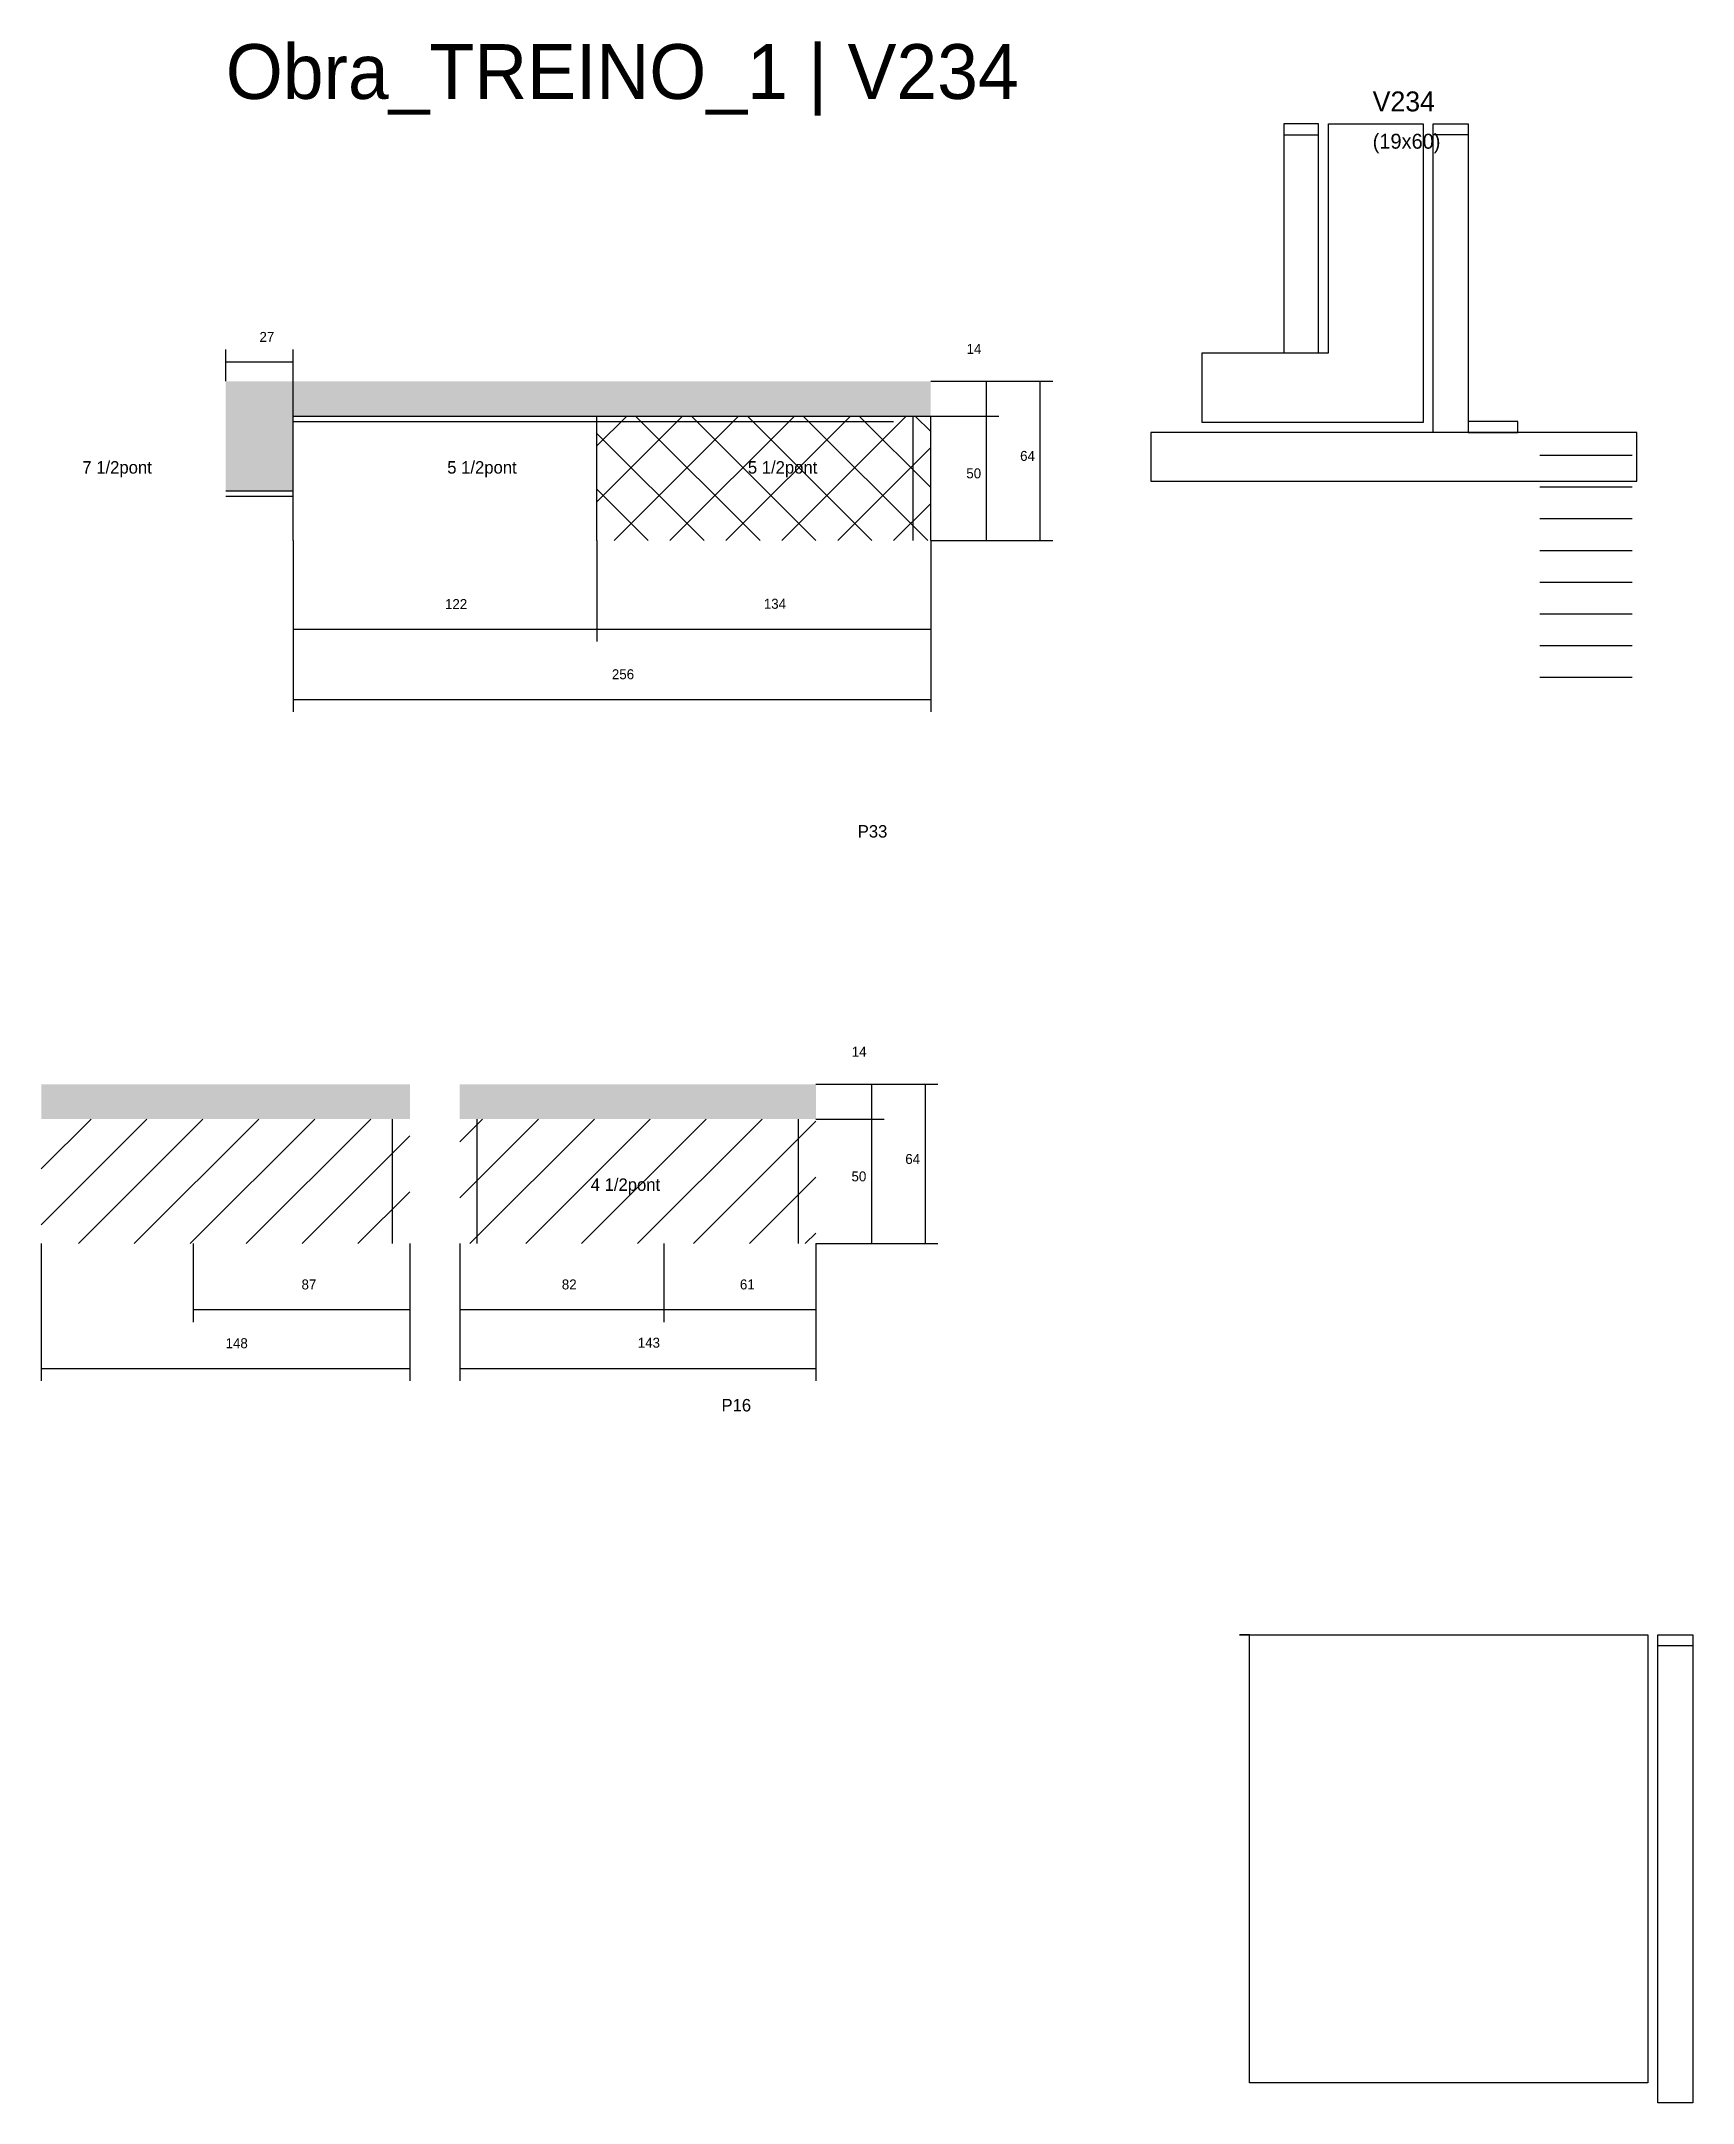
# Model space of a CAD drawing. Header units: metres. Extents: x -41 to 34800, y -36000 to 1848.
# Drawn here: x 11606 to 12269, y -13465 to -12637 of the extents above; entities that cross this region are included whole.
import ezdxf

# ---------------------------------------------------------------- set-up
doc = ezdxf.new("R2010")
doc.units = ezdxf.units.M
for name, color, linetype in [('CONCRETO', 251, 'Continuous'), ('COTA', 4, 'Continuous'), ('Cota Seção (2x)', 4, 'Continuous'), ('LABEL_ID', 3, 'Continuous'), ('Madeira', 126, 'Continuous'), ('NOMENCLATURA', 7, 'Continuous'), ('Painéis', 200, 'Continuous'), ('REAPROVEITAMENTO', 251, 'Continuous'), ('SARR_2.2x7', 40, 'Continuous'), ('Texto Seção', 7, 'Continuous')]:
    doc.layers.add(name, color=color, linetype=linetype)

msp = doc.modelspace()

# ---------------------------------------------------------------- texts
at = {"layer": 'COTA'}
for s, p in [('27', (11693.5, -12757.6)), ('14', (11977.4, -12762.4)), ('64', (11998.9, -12805.4)), ('50', (11977.3, -12812.4)), ('256', (11835, -12893.1)), ('14', (11931.3, -13044.7)), ('50', (11931.2, -13094.8)), ('64', (11952.8, -13087.8)), ('87', (11710.4, -13138.2)), ('82', (11814.9, -13138.2)), ('61', (11886.4, -13138.2)), ('148', (11679.9, -13161.8)), ('143', (11845.4, -13161.6))]:
    msp.add_text(s, height=4, dxfattribs=at).set_placement(p)
at = {"layer": 'Cota Seção (2x)'}
for s, p in [('122', (11768, -12864.9)), ('134', (11896, -12864.8))]:
    msp.add_text(s, height=4, dxfattribs=at).set_placement(p)
at = {"layer": 'LABEL_ID'}
msp.add_text('Obra_TREINO_1 | V234', height=22, dxfattribs=at).set_placement((11680, -12660))
at = {"layer": 'NOMENCLATURA'}
for s, p in [('7 1/2pont', (11622.4, -12810.5)), ('5 1/2pont', (11768.9, -12810.5)), ('5 1/2pont', (11889.6, -12810.5)), ('P33', (11933.7, -12956.7)), ('4 1/2pont', (11826.5, -13098.6)), ('P16', (11879, -13187.2))]:
    msp.add_text(s, height=5, dxfattribs=at).set_placement(p)
at = {"layer": 'Texto Seção'}
for s, height, p in [('V234', 8, (12140.45, -12665)), ('(19x60)', 6, (12140.45, -12680))]:
    msp.add_text(s, height=height, dxfattribs=at).set_placement(p)

# ---------------------------------------------------------------- hatches: boundary and pattern name
at = {"layer": 'COTA'}
h = msp.add_hatch(dxfattribs=at)
h.set_pattern_fill('AR-CONC', scale=0.03)
h.paths.add_polyline_path([(11680, -12773.4), (11680, -12817.4), (11680, -12817.4), (11707, -12817.4), (11707, -12817.4), (11707, -12787.4), (11707, -12787.4), (11963, -12787.4), (11963, -12787.4), (11963, -12773.4), (11963, -12773.4), (11680, -12773.4)])
h = msp.add_hatch(dxfattribs=at)
h.set_pattern_fill('AR-CONC', scale=0.03)
h.paths.add_polyline_path([(11753.9, -13069.8), (11753.9, -13055.8), (11753.9, -13055.8), (11605.9, -13055.8), (11605.9, -13055.8), (11605.9, -13069.8), (11605.9, -13069.8), (11753.9, -13069.8)])
h = msp.add_hatch(dxfattribs=at)
h.set_pattern_fill('AR-CONC', scale=0.03)
h.paths.add_polyline_path([(11916.9, -13069.8), (11916.9, -13055.8), (11916.9, -13055.8), (11773.9, -13055.8), (11773.9, -13055.8), (11773.9, -13069.8), (11773.9, -13069.8), (11916.9, -13069.8)])
at = {"layer": 'REAPROVEITAMENTO'}
h = msp.add_hatch(dxfattribs=at)
h.set_pattern_fill('ANSI37', scale=5)
h.paths.add_polyline_path([(11963, -12787.4), (11829, -12787.4), (11829, -12787.4), (11829, -12837.4), (11829, -12837.4), (11963, -12837.4), (11963, -12837.4), (11963, -12787.4)])
h = msp.add_hatch(dxfattribs=at)
h.set_pattern_fill('ANSI31', scale=5)
h.paths.add_polyline_path([(11605.9, -13119.8), (11753.9, -13119.8), (11753.9, -13119.8), (11753.9, -13069.8), (11753.9, -13069.8), (11605.9, -13069.8), (11605.9, -13069.8), (11605.9, -13119.8)])
h = msp.add_hatch(dxfattribs=at)
h.set_pattern_fill('ANSI31', scale=5)
h.paths.add_polyline_path([(11773.9, -13119.8), (11916.9, -13119.8), (11916.9, -13119.8), (11916.9, -13069.8), (11916.9, -13069.8), (11773.9, -13069.8), (11773.9, -13069.8), (11773.9, -13119.8)])

# ---------------------------------------------------------------- linework, layer by layer
at = {"layer": 'CONCRETO'}
msp.add_lwpolyline([(12122.75, -12670), (12160.75, -12670), (12160.75, -12694), (12160.75, -12694), (12160.75, -12790), (12071.95, -12790), (12071.95, -12762), (12122.75, -12762), (12122.75, -12670)], dxfattribs=at)
msp.add_lwpolyline([(12086.95, -13276.9), (12086.95, -13276.9), (12250.95, -13276.9), (12250.95, -13300.9), (12250.95, -13300.9), (12250.95, -13456.9), (12090.95, -13456.9), (12090.95, -13276.9)], close=True, dxfattribs=at)
at = {"layer": 'COTA'}
for p, q in [((11680, -12773.4), (11680, -12760.6)), ((11680, -12765.6), (11707, -12765.6)), ((11707, -12787.4), (11707, -12760.6)), ((11963, -12773.4), (11990.4, -12773.4)), ((11963, -12773.4), (12012, -12773.4)), ((11985.4, -12787.4), (11985.4, -12773.4)), ((12007, -12837.4), (12007, -12773.4)), ((11963, -12787.4), (11990.4, -12787.4)), ((11963, -12787.4), (11990.4, -12787.4)), ((11985.4, -12837.4), (11985.4, -12787.4)), ((11707, -12837.4), (11707, -12906.2)), ((11963, -12837.4), (11990.4, -12837.4)), ((11963, -12837.4), (12012, -12837.4)), ((11963, -12837.4), (11963, -12906.2)), ((11707, -12901.2), (11963, -12901.2)), ((11916.9, -13055.8), (11944.3, -13055.8)), ((11916.9, -13055.8), (11965.9, -13055.8)), ((11939.3, -13069.8), (11939.3, -13055.8)), ((11960.9, -13119.8), (11960.9, -13055.8)), ((11916.9, -13069.8), (11944.3, -13069.8)), ((11916.9, -13069.8), (11944.3, -13069.8)), ((11939.3, -13119.8), (11939.3, -13069.8)), ((11605.9, -13119.8), (11605.9, -13174.9)), ((11666.9, -13119.8), (11666.9, -13151.3)), ((11753.9, -13119.8), (11753.9, -13151.3)), ((11753.9, -13119.8), (11753.9, -13174.9)), ((11773.9, -13119.8), (11773.9, -13151.3)), ((11773.9, -13119.8), (11773.9, -13174.9)), ((11855.9, -13119.8), (11855.9, -13151.3)), ((11855.9, -13119.8), (11855.9, -13151.3)), ((11916.9, -13119.8), (11916.9, -13151.3)), ((11916.9, -13119.8), (11916.9, -13174.9)), ((11916.9, -13119.8), (11944.3, -13119.8)), ((11916.9, -13119.8), (11965.9, -13119.8)), ((11666.9, -13146.3), (11753.9, -13146.3)), ((11773.9, -13146.3), (11855.9, -13146.3)), ((11855.9, -13146.3), (11916.9, -13146.3)), ((11605.9, -13169.9), (11753.9, -13169.9)), ((11773.9, -13169.9), (11916.9, -13169.9))]:
    msp.add_line(p, q, dxfattribs=at)
at = {"layer": 'Cota Seção (2x)'}
for p, q in [((11707, -12837.4), (11707, -12878)), ((11829, -12837.4), (11829, -12878)), ((11829, -12837.4), (11829, -12878)), ((11963, -12837.4), (11963, -12878)), ((11707, -12873), (11829, -12873)), ((11829, -12873), (11963, -12873))]:
    msp.add_line(p, q, dxfattribs=at)
at = {"layer": 'Madeira'}
for points in [[(12118.75, -12674.4), (12118.75, -12670), (12104.75, -12670), (12104.75, -12674.4)], [(12118.75, -12670), (12104.75, -12670), (12104.75, -12762), (12118.75, -12762)], [(12164.75, -12674.4), (12164.75, -12670), (12178.75, -12670), (12178.75, -12674.4)], [(12164.75, -12670), (12178.75, -12670), (12178.75, -12794), (12164.75, -12794)], [(12198.75, -12794), (12198.75, -12789.6), (12178.75, -12789.6), (12178.75, -12794)], [(12051.35, -12813.6), (12246.55, -12813.6), (12246.55, -12794), (12051.35, -12794)], [(12254.95, -13281.3), (12254.95, -13276.9), (12268.95, -13276.9), (12268.95, -13281.3)], [(12254.95, -13276.9), (12268.95, -13276.9), (12268.95, -13464.9), (12254.95, -13464.9)]]:
    msp.add_lwpolyline(points, close=True, dxfattribs=at)
at = {"layer": 'Painéis'}
for p, q in [((11707, -12787.4), (11963, -12787.4)), ((11707, -12837.4), (11707, -12787.4)), ((11829, -12837.4), (11829, -12787.4)), ((11963, -12837.4), (11963, -12787.4)), ((11680, -12817.4), (11707, -12817.4))]:
    msp.add_line(p, q, dxfattribs=at)
at = {"layer": 'SARR_2.2x7'}
for p, q in [((11707, -12789.6), (11948, -12789.6)), ((11956, -12837.4), (11956, -12787.4)), ((12207.6, -12803.13), (12244.6, -12803.13)), ((12207.6, -12815.87), (12244.6, -12815.87)), ((11680, -12819.6), (11707, -12819.6)), ((12207.6, -12828.6), (12244.6, -12828.6)), ((12207.6, -12841.33), (12244.6, -12841.33)), ((12207.6, -12854.07), (12244.6, -12854.07)), ((12207.6, -12866.8), (12244.6, -12866.8)), ((12207.6, -12879.53), (12244.6, -12879.53)), ((12207.6, -12892.27), (12244.6, -12892.27)), ((11746.9, -13119.8), (11746.9, -13069.8)), ((11780.9, -13119.8), (11780.9, -13069.8)), ((11909.9, -13119.8), (11909.9, -13069.8))]:
    msp.add_line(p, q, dxfattribs=at)

msp.set_redraw_order([(e.dxf.handle, doc.entitydb.next_handle()) for e in msp.query("TEXT MTEXT ATTDEF DIMENSION ARC_DIMENSION")])  # texts and dimensions are drawn at this point

doc.saveas('drawing.dxf')
